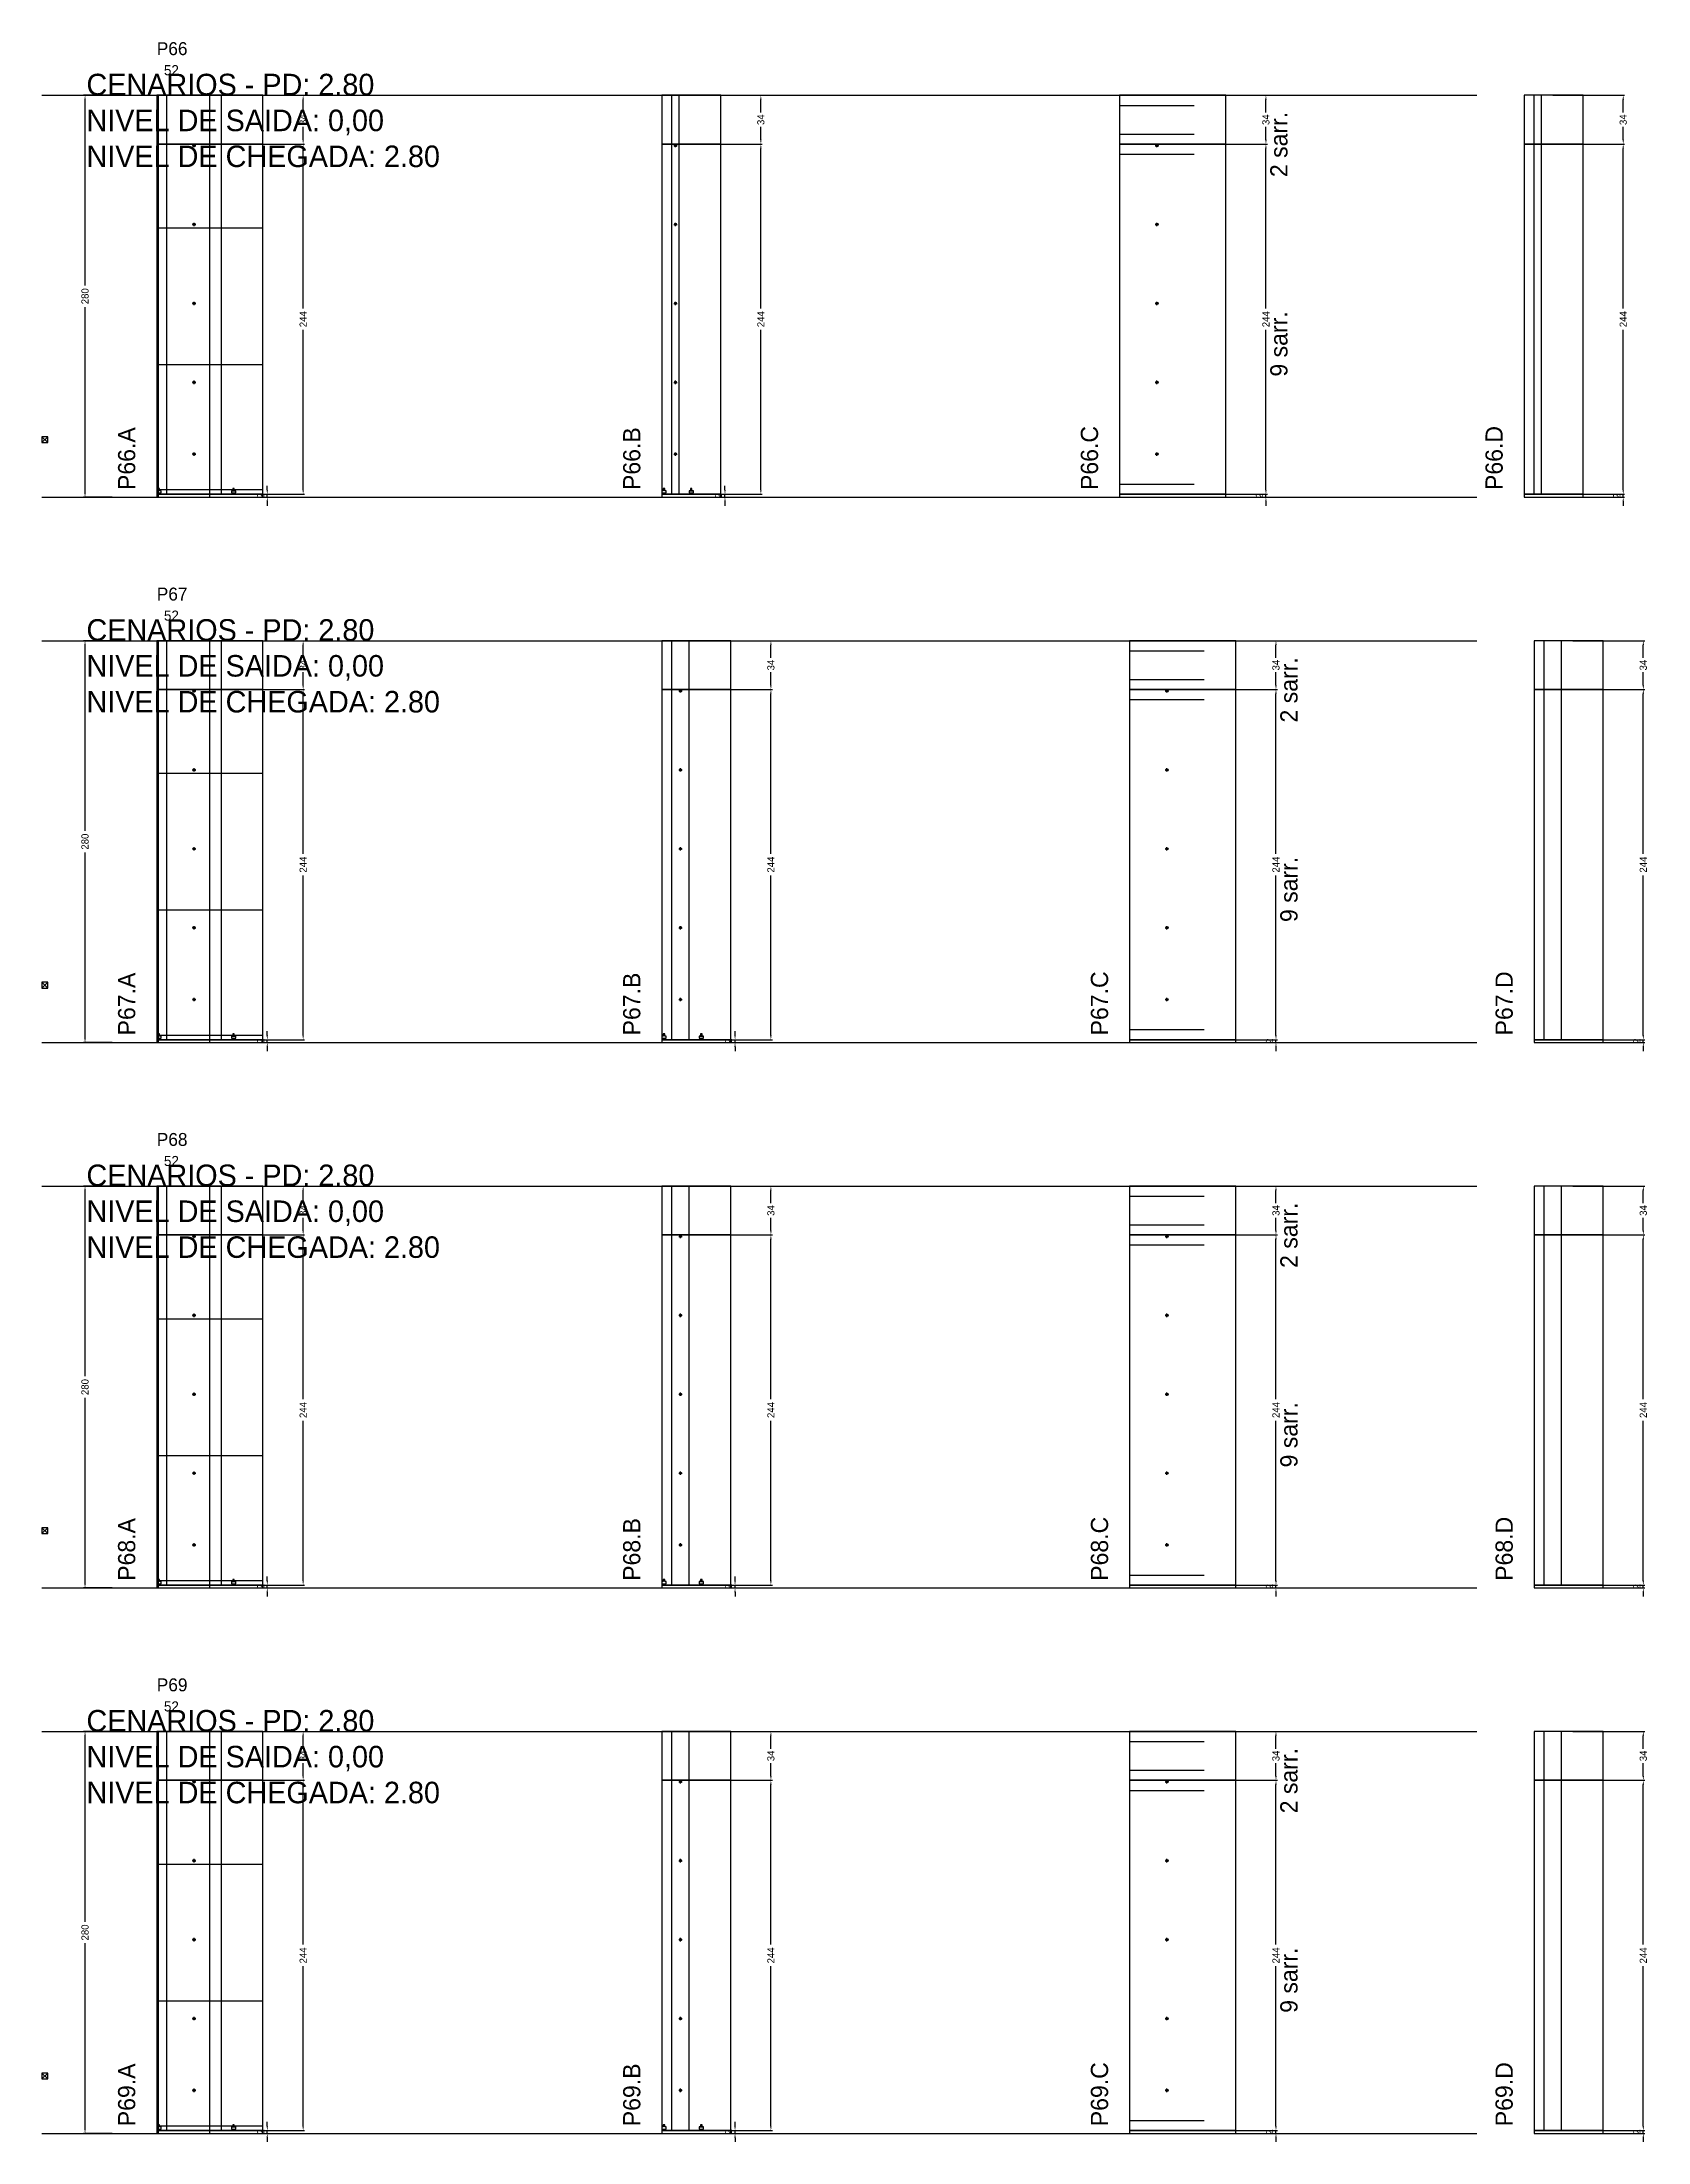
# Model space of a CAD drawing. Header units: centimetres. Extents: x -10500 to 4105, y -36866 to 295.
# Drawn here: x -7000 to -5881, y -26226 to -24763 of the extents above; entities that cross this region are included whole.
import ezdxf

# ---------------------------------------------------------------- set-up
doc = ezdxf.new("R2010")
doc.units = ezdxf.units.CM
doc.linetypes.add('DASHED', pattern=[2, -2])
for name, color, linetype in [('CHAPA', 140, 'Continuous'), ('COTA', 241, 'Continuous'), ('COTAS FURACAO', 16, 'Continuous'), ('Madeira', 30, 'Continuous'), ('NOMENCLATURA', 7, 'Continuous'), ('Nível', 160, 'Continuous'), ('Painéis', 200, 'Continuous'), ('Perfil Metálico', 150, 'Continuous'), ('SARR_2.2x7', 40, 'Continuous'), ('SARRAFO DE PRESSAO', 200, 'Continuous'), ('texto', 7, 'Continuous'), ('TEXTO_GERAL', 7, 'Continuous')]:
    doc.layers.add(name, color=color, linetype=linetype)
doc.dimstyles.new('PAINEL-NOVA', dxfattribs={"dimtxt": 5, "dimasz": 3, "dimexe": 1, "dimexo": 1, "dimgap": 1, "dimtad": 1, "dimcen": 2.5, "dimazin": 3, "dimtfac": 1, "dimtmove": 0, "dimatfit": 3})

msp = doc.modelspace()

# ---------------------------------------------------------------- texts
at = {"layer": 'NOMENCLATURA'}
for s, p in [('CENARIOS - PD: 2.80', (-6969, -24800)), ('NIVEL DE SAIDA: 0,00', (-6969, -24825)), ('NIVEL DE CHEGADA: 2.80', (-6969, -24850)), ('CENARIOS - PD: 2.80', (-6969, -25180)), ('NIVEL DE SAIDA: 0,00', (-6969, -25205)), ('NIVEL DE CHEGADA: 2.80', (-6969, -25230)), ('CENARIOS - PD: 2.80', (-6969, -25560)), ('NIVEL DE SAIDA: 0,00', (-6969, -25585)), ('NIVEL DE CHEGADA: 2.80', (-6969, -25610)), ('CENARIOS - PD: 2.80', (-6969, -25940)), ('NIVEL DE SAIDA: 0,00', (-6969, -25965)), ('NIVEL DE CHEGADA: 2.80', (-6969, -25990))]:
    msp.add_text(s, height=15, dxfattribs=at).set_placement(p)
for s, p in [('2 sarr.', (-6132, -24857)), ('9 sarr.', (-6132, -24996)), ('P66.A', (-6935, -25075)), ('P66.B', (-6583, -25075)), ('P66.C', (-6264, -25075)), ('P66.D', (-5982, -25075)), ('2 sarr.', (-6125, -25237)), ('9 sarr.', (-6125, -25376)), ('P67.A', (-6935, -25455)), ('P67.B', (-6583, -25455)), ('P67.C', (-6257, -25455)), ('P67.D', (-5975, -25455)), ('2 sarr.', (-6125, -25617)), ('9 sarr.', (-6125, -25756)), ('P68.A', (-6935, -25835)), ('P68.B', (-6583, -25835)), ('P68.C', (-6257, -25835)), ('P68.D', (-5975, -25835)), ('2 sarr.', (-6125, -25997)), ('9 sarr.', (-6125, -26136)), ('P69.A', (-6935, -26215)), ('P69.B', (-6583, -26215)), ('P69.C', (-6257, -26215)), ('P69.D', (-5975, -26215))]:
    msp.add_text(s, height=12, rotation=90, dxfattribs=at).set_placement(p)
at = {"layer": 'texto'}
for p in [(-6915, -24786), (-6915, -25166), (-6915, -25546), (-6915, -25926)]:
    msp.add_text('52', height=7, dxfattribs=at).set_placement(p)
at = {"layer": 'TEXTO_GERAL'}
for s, p in [('P66', (-6920, -24772)), ('P67', (-6920, -25152)), ('P68', (-6920, -25532)), ('P69', (-6920, -25912))]:
    msp.add_text(s, height=9, dxfattribs=at).set_placement(p)

# ---------------------------------------------------------------- blocks, each defined once
blk = doc.blocks.new('_CLOSEDFILLED')
at = {"color": 0, "linetype": 'BYBLOCK'}
blk.add_solid([(-1, 0.16), (0, 0), (-1, -0.16)], dxfattribs=at)
blk = doc.blocks.new('*D1769')
for p, q in [((-6951, -25940), (-6971, -25940)), ((-6970, -26072.5), (-6970, -25943)), ((-6970, -26217), (-6970, -26087.5)), ((-6951, -26220), (-6971, -26220))]:
    blk.add_line(p, q)
at = {"layer": 'Defpoints'}
for p in [(-6950, -25940), (-6970, -26220), (-6950, -26220)]:
    blk.add_point(p, dxfattribs=at)
at = {"layer": 'COTA', "xscale": 3, "yscale": 3}
for p, rotation in [((-6970, -25940), 90), ((-6970, -26220), 270)]:
    blk.add_blockref('_CLOSEDFILLED', p, dxfattribs=dict(at, rotation=rotation))
at = {"layer": 'COTA', "insert": (-6970, -26080), "char_height": 5, "attachment_point": 5, "rotation": 90}
blk.add_mtext('280', dxfattribs=at)
blk = doc.blocks.new('MULDURA')
at = {"layer": 'Paineis'}
for p, q in [((0, 0), (4, 4)), ((4, 0), (0, 4))]:
    blk.add_line(p, q, dxfattribs=at)
blk.add_lwpolyline([(0, 0), (4, 0), (4, 4), (0, 4)], close=True, dxfattribs=at)
blk = doc.blocks.new('*D1771')
for p, q in [((-6867, -25974), (-6817, -25974)), ((-6818, -26088.5), (-6818, -25977)), ((-6818, -26215), (-6818, -26103.5)), ((-6867, -26218), (-6817, -26218))]:
    blk.add_line(p, q)
at = {"layer": 'Defpoints'}
for p in [(-6868, -25974), (-6868, -26218), (-6818, -26218)]:
    blk.add_point(p, dxfattribs=at)
at = {"layer": 'COTA', "xscale": 3, "yscale": 3}
for p, rotation in [((-6818, -25974), 90), ((-6818, -26218), 270)]:
    blk.add_blockref('_CLOSEDFILLED', p, dxfattribs=dict(at, rotation=rotation))
at = {"layer": 'COTA', "insert": (-6818, -26096), "char_height": 5, "attachment_point": 5, "rotation": 90}
blk.add_mtext('244', dxfattribs=at)
blk = doc.blocks.new('*D1772')
for p, q in [((-6867, -25940), (-6817, -25940)), ((-6818, -25952), (-6818, -25943)), ((-6818, -25971), (-6818, -25962)), ((-6867, -25974), (-6817, -25974))]:
    blk.add_line(p, q)
at = {"layer": 'Defpoints'}
for p in [(-6868, -25940), (-6868, -25974), (-6818, -25974)]:
    blk.add_point(p, dxfattribs=at)
at = {"layer": 'COTA', "xscale": 3, "yscale": 3}
for p, rotation in [((-6818, -25940), 90), ((-6818, -25974), 270)]:
    blk.add_blockref('_CLOSEDFILLED', p, dxfattribs=dict(at, rotation=rotation))
at = {"layer": 'COTA', "insert": (-6818, -25957), "char_height": 5, "attachment_point": 5, "rotation": 90}
blk.add_mtext('34', dxfattribs=at)
blk = doc.blocks.new('SLIPTEE')
at = {"layer": 'Paineis'}
blk.add_lwpolyline([(0, 0), (3, 0), (3, 1.5), (2, 1.5), (2, 3), (1, 3), (1, 1.5), (0, 1.5)], close=True, dxfattribs=at)
blk = doc.blocks.new('SLIPTDD')
at = {"layer": 'Paineis'}
blk.add_line((0, 1.5), (3, 1.5), dxfattribs=at)
blk.add_lwpolyline([(0, 0), (3, 0), (3, 1.5), (2, 1.5), (2, 3), (1, 3), (1, 1.5), (0, 1.5)], close=True, dxfattribs=at)
blk = doc.blocks.new('furacao')
at = {"layer": 'COTAS FURACAO'}
for p, q in [((-1.2, 0), (1.2, 0)), ((0, -1.2), (0, 1.2))]:
    blk.add_line(p, q, dxfattribs=at)
blk.add_circle((0, 0), 0.8, dxfattribs=at)
blk = doc.blocks.new('*D1774')
for p, q in [((-6541, -25974), (-6491, -25974)), ((-6492, -26088.5), (-6492, -25977)), ((-6492, -26215), (-6492, -26103.5)), ((-6541, -26218), (-6491, -26218))]:
    blk.add_line(p, q)
at = {"layer": 'Defpoints'}
for p in [(-6542, -25974), (-6542, -26218), (-6492, -26218)]:
    blk.add_point(p, dxfattribs=at)
at = {"layer": 'COTA', "xscale": 3, "yscale": 3}
for p, rotation in [((-6492, -25974), 90), ((-6492, -26218), 270)]:
    blk.add_blockref('_CLOSEDFILLED', p, dxfattribs=dict(at, rotation=rotation))
at = {"layer": 'COTA', "insert": (-6492, -26096), "char_height": 5, "attachment_point": 5, "rotation": 90}
blk.add_mtext('244', dxfattribs=at)
blk = doc.blocks.new('*D1775')
for p, q in [((-6541, -25940), (-6491, -25940)), ((-6492, -25952), (-6492, -25943)), ((-6492, -25971), (-6492, -25962)), ((-6541, -25974), (-6491, -25974))]:
    blk.add_line(p, q)
at = {"layer": 'Defpoints'}
for p in [(-6542, -25940), (-6542, -25974), (-6492, -25974)]:
    blk.add_point(p, dxfattribs=at)
at = {"layer": 'COTA', "xscale": 3, "yscale": 3}
for p, rotation in [((-6492, -25940), 90), ((-6492, -25974), 270)]:
    blk.add_blockref('_CLOSEDFILLED', p, dxfattribs=dict(at, rotation=rotation))
at = {"layer": 'COTA', "insert": (-6492, -25957), "char_height": 5, "attachment_point": 5, "rotation": 90}
blk.add_mtext('34', dxfattribs=at)
blk = doc.blocks.new('*D1777')
for p, q in [((-6189, -25974), (-6139, -25974)), ((-6140, -26088.5), (-6140, -25977)), ((-6140, -26215), (-6140, -26103.5)), ((-6189, -26218), (-6139, -26218))]:
    blk.add_line(p, q)
at = {"layer": 'Defpoints'}
for p in [(-6190, -25974), (-6190, -26218), (-6140, -26218)]:
    blk.add_point(p, dxfattribs=at)
at = {"layer": 'COTA', "xscale": 3, "yscale": 3}
for p, rotation in [((-6140, -25974), 90), ((-6140, -26218), 270)]:
    blk.add_blockref('_CLOSEDFILLED', p, dxfattribs=dict(at, rotation=rotation))
at = {"layer": 'COTA', "insert": (-6140, -26096), "char_height": 5, "attachment_point": 5, "rotation": 90}
blk.add_mtext('244', dxfattribs=at)
blk = doc.blocks.new('*D1778')
for p, q in [((-6189, -25940), (-6139, -25940)), ((-6140, -25952), (-6140, -25943)), ((-6140, -25971), (-6140, -25962)), ((-6189, -25974), (-6139, -25974))]:
    blk.add_line(p, q)
at = {"layer": 'Defpoints'}
for p in [(-6190, -25940), (-6190, -25974), (-6140, -25974)]:
    blk.add_point(p, dxfattribs=at)
at = {"layer": 'COTA', "xscale": 3, "yscale": 3}
for p, rotation in [((-6140, -25940), 90), ((-6140, -25974), 270)]:
    blk.add_blockref('_CLOSEDFILLED', p, dxfattribs=dict(at, rotation=rotation))
at = {"layer": 'COTA', "insert": (-6140, -25957), "char_height": 5, "attachment_point": 5, "rotation": 90}
blk.add_mtext('34', dxfattribs=at)
blk = doc.blocks.new('*D1780')
for p, q in [((-5933, -25974), (-5883, -25974)), ((-5884, -26088.5), (-5884, -25977)), ((-5884, -26215), (-5884, -26103.5)), ((-5933, -26218), (-5883, -26218))]:
    blk.add_line(p, q)
at = {"layer": 'Defpoints'}
for p in [(-5934, -25974), (-5934, -26218), (-5884, -26218)]:
    blk.add_point(p, dxfattribs=at)
at = {"layer": 'COTA', "xscale": 3, "yscale": 3}
for p, rotation in [((-5884, -25974), 90), ((-5884, -26218), 270)]:
    blk.add_blockref('_CLOSEDFILLED', p, dxfattribs=dict(at, rotation=rotation))
at = {"layer": 'COTA', "insert": (-5884, -26096), "char_height": 5, "attachment_point": 5, "rotation": 90}
blk.add_mtext('244', dxfattribs=at)
blk = doc.blocks.new('*D1781')
for p, q in [((-5933, -25940), (-5883, -25940)), ((-5884, -25952), (-5884, -25943)), ((-5884, -25971), (-5884, -25962)), ((-5933, -25974), (-5883, -25974))]:
    blk.add_line(p, q)
at = {"layer": 'Defpoints'}
for p in [(-5934, -25940), (-5934, -25974), (-5884, -25974)]:
    blk.add_point(p, dxfattribs=at)
at = {"layer": 'COTA', "xscale": 3, "yscale": 3}
for p, rotation in [((-5884, -25940), 90), ((-5884, -25974), 270)]:
    blk.add_blockref('_CLOSEDFILLED', p, dxfattribs=dict(at, rotation=rotation))
at = {"layer": 'COTA', "insert": (-5884, -25957), "char_height": 5, "attachment_point": 5, "rotation": 90}
blk.add_mtext('34', dxfattribs=at)
blk = doc.blocks.new('*D1743')
for p, q in [((-6951, -25560), (-6971, -25560)), ((-6970, -25692.5), (-6970, -25563)), ((-6970, -25837), (-6970, -25707.5)), ((-6951, -25840), (-6971, -25840))]:
    blk.add_line(p, q)
at = {"layer": 'Defpoints'}
for p in [(-6950, -25560), (-6970, -25840), (-6950, -25840)]:
    blk.add_point(p, dxfattribs=at)
at = {"layer": 'COTA', "xscale": 3, "yscale": 3}
for p, rotation in [((-6970, -25560), 90), ((-6970, -25840), 270)]:
    blk.add_blockref('_CLOSEDFILLED', p, dxfattribs=dict(at, rotation=rotation))
at = {"layer": 'COTA', "insert": (-6970, -25700), "char_height": 5, "attachment_point": 5, "rotation": 90}
blk.add_mtext('280', dxfattribs=at)
blk = doc.blocks.new('*D1745')
for p, q in [((-6867, -25594), (-6817, -25594)), ((-6818, -25708.5), (-6818, -25597)), ((-6818, -25835), (-6818, -25723.5)), ((-6867, -25838), (-6817, -25838))]:
    blk.add_line(p, q)
at = {"layer": 'Defpoints'}
for p in [(-6868, -25594), (-6868, -25838), (-6818, -25838)]:
    blk.add_point(p, dxfattribs=at)
at = {"layer": 'COTA', "xscale": 3, "yscale": 3}
for p, rotation in [((-6818, -25594), 90), ((-6818, -25838), 270)]:
    blk.add_blockref('_CLOSEDFILLED', p, dxfattribs=dict(at, rotation=rotation))
at = {"layer": 'COTA', "insert": (-6818, -25716), "char_height": 5, "attachment_point": 5, "rotation": 90}
blk.add_mtext('244', dxfattribs=at)
blk = doc.blocks.new('*D1746')
for p, q in [((-6867, -25560), (-6817, -25560)), ((-6818, -25572), (-6818, -25563)), ((-6818, -25591), (-6818, -25582)), ((-6867, -25594), (-6817, -25594))]:
    blk.add_line(p, q)
at = {"layer": 'Defpoints'}
for p in [(-6868, -25560), (-6868, -25594), (-6818, -25594)]:
    blk.add_point(p, dxfattribs=at)
at = {"layer": 'COTA', "xscale": 3, "yscale": 3}
for p, rotation in [((-6818, -25560), 90), ((-6818, -25594), 270)]:
    blk.add_blockref('_CLOSEDFILLED', p, dxfattribs=dict(at, rotation=rotation))
at = {"layer": 'COTA', "insert": (-6818, -25577), "char_height": 5, "attachment_point": 5, "rotation": 90}
blk.add_mtext('34', dxfattribs=at)
blk = doc.blocks.new('*D1748')
for p, q in [((-6541, -25594), (-6491, -25594)), ((-6492, -25708.5), (-6492, -25597)), ((-6492, -25835), (-6492, -25723.5)), ((-6541, -25838), (-6491, -25838))]:
    blk.add_line(p, q)
at = {"layer": 'Defpoints'}
for p in [(-6542, -25594), (-6542, -25838), (-6492, -25838)]:
    blk.add_point(p, dxfattribs=at)
at = {"layer": 'COTA', "xscale": 3, "yscale": 3}
for p, rotation in [((-6492, -25594), 90), ((-6492, -25838), 270)]:
    blk.add_blockref('_CLOSEDFILLED', p, dxfattribs=dict(at, rotation=rotation))
at = {"layer": 'COTA', "insert": (-6492, -25716), "char_height": 5, "attachment_point": 5, "rotation": 90}
blk.add_mtext('244', dxfattribs=at)
blk = doc.blocks.new('*D1749')
for p, q in [((-6541, -25560), (-6491, -25560)), ((-6492, -25572), (-6492, -25563)), ((-6492, -25591), (-6492, -25582)), ((-6541, -25594), (-6491, -25594))]:
    blk.add_line(p, q)
at = {"layer": 'Defpoints'}
for p in [(-6542, -25560), (-6542, -25594), (-6492, -25594)]:
    blk.add_point(p, dxfattribs=at)
at = {"layer": 'COTA', "xscale": 3, "yscale": 3}
for p, rotation in [((-6492, -25560), 90), ((-6492, -25594), 270)]:
    blk.add_blockref('_CLOSEDFILLED', p, dxfattribs=dict(at, rotation=rotation))
at = {"layer": 'COTA', "insert": (-6492, -25577), "char_height": 5, "attachment_point": 5, "rotation": 90}
blk.add_mtext('34', dxfattribs=at)
blk = doc.blocks.new('*D1751')
for p, q in [((-6189, -25594), (-6139, -25594)), ((-6140, -25708.5), (-6140, -25597)), ((-6140, -25835), (-6140, -25723.5)), ((-6189, -25838), (-6139, -25838))]:
    blk.add_line(p, q)
at = {"layer": 'Defpoints'}
for p in [(-6190, -25594), (-6190, -25838), (-6140, -25838)]:
    blk.add_point(p, dxfattribs=at)
at = {"layer": 'COTA', "xscale": 3, "yscale": 3}
for p, rotation in [((-6140, -25594), 90), ((-6140, -25838), 270)]:
    blk.add_blockref('_CLOSEDFILLED', p, dxfattribs=dict(at, rotation=rotation))
at = {"layer": 'COTA', "insert": (-6140, -25716), "char_height": 5, "attachment_point": 5, "rotation": 90}
blk.add_mtext('244', dxfattribs=at)
blk = doc.blocks.new('*D1752')
for p, q in [((-6189, -25560), (-6139, -25560)), ((-6140, -25572), (-6140, -25563)), ((-6140, -25591), (-6140, -25582)), ((-6189, -25594), (-6139, -25594))]:
    blk.add_line(p, q)
at = {"layer": 'Defpoints'}
for p in [(-6190, -25560), (-6190, -25594), (-6140, -25594)]:
    blk.add_point(p, dxfattribs=at)
at = {"layer": 'COTA', "xscale": 3, "yscale": 3}
for p, rotation in [((-6140, -25560), 90), ((-6140, -25594), 270)]:
    blk.add_blockref('_CLOSEDFILLED', p, dxfattribs=dict(at, rotation=rotation))
at = {"layer": 'COTA', "insert": (-6140, -25577), "char_height": 5, "attachment_point": 5, "rotation": 90}
blk.add_mtext('34', dxfattribs=at)
blk = doc.blocks.new('*D1754')
for p, q in [((-5933, -25594), (-5883, -25594)), ((-5884, -25708.5), (-5884, -25597)), ((-5884, -25835), (-5884, -25723.5)), ((-5933, -25838), (-5883, -25838))]:
    blk.add_line(p, q)
at = {"layer": 'Defpoints'}
for p in [(-5934, -25594), (-5934, -25838), (-5884, -25838)]:
    blk.add_point(p, dxfattribs=at)
at = {"layer": 'COTA', "xscale": 3, "yscale": 3}
for p, rotation in [((-5884, -25594), 90), ((-5884, -25838), 270)]:
    blk.add_blockref('_CLOSEDFILLED', p, dxfattribs=dict(at, rotation=rotation))
at = {"layer": 'COTA', "insert": (-5884, -25716), "char_height": 5, "attachment_point": 5, "rotation": 90}
blk.add_mtext('244', dxfattribs=at)
blk = doc.blocks.new('*D1755')
for p, q in [((-5933, -25560), (-5883, -25560)), ((-5884, -25572), (-5884, -25563)), ((-5884, -25591), (-5884, -25582)), ((-5933, -25594), (-5883, -25594))]:
    blk.add_line(p, q)
at = {"layer": 'Defpoints'}
for p in [(-5934, -25560), (-5934, -25594), (-5884, -25594)]:
    blk.add_point(p, dxfattribs=at)
at = {"layer": 'COTA', "xscale": 3, "yscale": 3}
for p, rotation in [((-5884, -25560), 90), ((-5884, -25594), 270)]:
    blk.add_blockref('_CLOSEDFILLED', p, dxfattribs=dict(at, rotation=rotation))
at = {"layer": 'COTA', "insert": (-5884, -25577), "char_height": 5, "attachment_point": 5, "rotation": 90}
blk.add_mtext('34', dxfattribs=at)
blk = doc.blocks.new('*D1717')
for p, q in [((-6951, -25180), (-6971, -25180)), ((-6970, -25312.5), (-6970, -25183)), ((-6970, -25457), (-6970, -25327.5)), ((-6951, -25460), (-6971, -25460))]:
    blk.add_line(p, q)
at = {"layer": 'Defpoints'}
for p in [(-6950, -25180), (-6970, -25460), (-6950, -25460)]:
    blk.add_point(p, dxfattribs=at)
at = {"layer": 'COTA', "xscale": 3, "yscale": 3}
for p, rotation in [((-6970, -25180), 90), ((-6970, -25460), 270)]:
    blk.add_blockref('_CLOSEDFILLED', p, dxfattribs=dict(at, rotation=rotation))
at = {"layer": 'COTA', "insert": (-6970, -25320), "char_height": 5, "attachment_point": 5, "rotation": 90}
blk.add_mtext('280', dxfattribs=at)
blk = doc.blocks.new('*D1719')
for p, q in [((-6867, -25214), (-6817, -25214)), ((-6818, -25328.5), (-6818, -25217)), ((-6818, -25455), (-6818, -25343.5)), ((-6867, -25458), (-6817, -25458))]:
    blk.add_line(p, q)
at = {"layer": 'Defpoints'}
for p in [(-6868, -25214), (-6868, -25458), (-6818, -25458)]:
    blk.add_point(p, dxfattribs=at)
at = {"layer": 'COTA', "xscale": 3, "yscale": 3}
for p, rotation in [((-6818, -25214), 90), ((-6818, -25458), 270)]:
    blk.add_blockref('_CLOSEDFILLED', p, dxfattribs=dict(at, rotation=rotation))
at = {"layer": 'COTA', "insert": (-6818, -25336), "char_height": 5, "attachment_point": 5, "rotation": 90}
blk.add_mtext('244', dxfattribs=at)
blk = doc.blocks.new('*D1720')
for p, q in [((-6867, -25180), (-6817, -25180)), ((-6818, -25192), (-6818, -25183)), ((-6818, -25211), (-6818, -25202)), ((-6867, -25214), (-6817, -25214))]:
    blk.add_line(p, q)
at = {"layer": 'Defpoints'}
for p in [(-6868, -25180), (-6868, -25214), (-6818, -25214)]:
    blk.add_point(p, dxfattribs=at)
at = {"layer": 'COTA', "xscale": 3, "yscale": 3}
for p, rotation in [((-6818, -25180), 90), ((-6818, -25214), 270)]:
    blk.add_blockref('_CLOSEDFILLED', p, dxfattribs=dict(at, rotation=rotation))
at = {"layer": 'COTA', "insert": (-6818, -25197), "char_height": 5, "attachment_point": 5, "rotation": 90}
blk.add_mtext('34', dxfattribs=at)
blk = doc.blocks.new('*D1722')
for p, q in [((-6541, -25214), (-6491, -25214)), ((-6492, -25328.5), (-6492, -25217)), ((-6492, -25455), (-6492, -25343.5)), ((-6541, -25458), (-6491, -25458))]:
    blk.add_line(p, q)
at = {"layer": 'Defpoints'}
for p in [(-6542, -25214), (-6542, -25458), (-6492, -25458)]:
    blk.add_point(p, dxfattribs=at)
at = {"layer": 'COTA', "xscale": 3, "yscale": 3}
for p, rotation in [((-6492, -25214), 90), ((-6492, -25458), 270)]:
    blk.add_blockref('_CLOSEDFILLED', p, dxfattribs=dict(at, rotation=rotation))
at = {"layer": 'COTA', "insert": (-6492, -25336), "char_height": 5, "attachment_point": 5, "rotation": 90}
blk.add_mtext('244', dxfattribs=at)
blk = doc.blocks.new('*D1723')
for p, q in [((-6541, -25180), (-6491, -25180)), ((-6492, -25192), (-6492, -25183)), ((-6492, -25211), (-6492, -25202)), ((-6541, -25214), (-6491, -25214))]:
    blk.add_line(p, q)
at = {"layer": 'Defpoints'}
for p in [(-6542, -25180), (-6542, -25214), (-6492, -25214)]:
    blk.add_point(p, dxfattribs=at)
at = {"layer": 'COTA', "xscale": 3, "yscale": 3}
for p, rotation in [((-6492, -25180), 90), ((-6492, -25214), 270)]:
    blk.add_blockref('_CLOSEDFILLED', p, dxfattribs=dict(at, rotation=rotation))
at = {"layer": 'COTA', "insert": (-6492, -25197), "char_height": 5, "attachment_point": 5, "rotation": 90}
blk.add_mtext('34', dxfattribs=at)
blk = doc.blocks.new('*D1725')
for p, q in [((-6189, -25214), (-6139, -25214)), ((-6140, -25328.5), (-6140, -25217)), ((-6140, -25455), (-6140, -25343.5)), ((-6189, -25458), (-6139, -25458))]:
    blk.add_line(p, q)
at = {"layer": 'Defpoints'}
for p in [(-6190, -25214), (-6190, -25458), (-6140, -25458)]:
    blk.add_point(p, dxfattribs=at)
at = {"layer": 'COTA', "xscale": 3, "yscale": 3}
for p, rotation in [((-6140, -25214), 90), ((-6140, -25458), 270)]:
    blk.add_blockref('_CLOSEDFILLED', p, dxfattribs=dict(at, rotation=rotation))
at = {"layer": 'COTA', "insert": (-6140, -25336), "char_height": 5, "attachment_point": 5, "rotation": 90}
blk.add_mtext('244', dxfattribs=at)
blk = doc.blocks.new('*D1726')
for p, q in [((-6189, -25180), (-6139, -25180)), ((-6140, -25192), (-6140, -25183)), ((-6140, -25211), (-6140, -25202)), ((-6189, -25214), (-6139, -25214))]:
    blk.add_line(p, q)
at = {"layer": 'Defpoints'}
for p in [(-6190, -25180), (-6190, -25214), (-6140, -25214)]:
    blk.add_point(p, dxfattribs=at)
at = {"layer": 'COTA', "xscale": 3, "yscale": 3}
for p, rotation in [((-6140, -25180), 90), ((-6140, -25214), 270)]:
    blk.add_blockref('_CLOSEDFILLED', p, dxfattribs=dict(at, rotation=rotation))
at = {"layer": 'COTA', "insert": (-6140, -25197), "char_height": 5, "attachment_point": 5, "rotation": 90}
blk.add_mtext('34', dxfattribs=at)
blk = doc.blocks.new('*D1728')
for p, q in [((-5933, -25214), (-5883, -25214)), ((-5884, -25328.5), (-5884, -25217)), ((-5884, -25455), (-5884, -25343.5)), ((-5933, -25458), (-5883, -25458))]:
    blk.add_line(p, q)
at = {"layer": 'Defpoints'}
for p in [(-5934, -25214), (-5934, -25458), (-5884, -25458)]:
    blk.add_point(p, dxfattribs=at)
at = {"layer": 'COTA', "xscale": 3, "yscale": 3}
for p, rotation in [((-5884, -25214), 90), ((-5884, -25458), 270)]:
    blk.add_blockref('_CLOSEDFILLED', p, dxfattribs=dict(at, rotation=rotation))
at = {"layer": 'COTA', "insert": (-5884, -25336), "char_height": 5, "attachment_point": 5, "rotation": 90}
blk.add_mtext('244', dxfattribs=at)
blk = doc.blocks.new('*D1729')
for p, q in [((-5933, -25180), (-5883, -25180)), ((-5884, -25192), (-5884, -25183)), ((-5884, -25211), (-5884, -25202)), ((-5933, -25214), (-5883, -25214))]:
    blk.add_line(p, q)
at = {"layer": 'Defpoints'}
for p in [(-5934, -25180), (-5934, -25214), (-5884, -25214)]:
    blk.add_point(p, dxfattribs=at)
at = {"layer": 'COTA', "xscale": 3, "yscale": 3}
for p, rotation in [((-5884, -25180), 90), ((-5884, -25214), 270)]:
    blk.add_blockref('_CLOSEDFILLED', p, dxfattribs=dict(at, rotation=rotation))
at = {"layer": 'COTA', "insert": (-5884, -25197), "char_height": 5, "attachment_point": 5, "rotation": 90}
blk.add_mtext('34', dxfattribs=at)
blk = doc.blocks.new('*D1691')
for p, q in [((-6951, -24800), (-6971, -24800)), ((-6970, -24932.5), (-6970, -24803)), ((-6970, -25077), (-6970, -24947.5)), ((-6951, -25080), (-6971, -25080))]:
    blk.add_line(p, q)
at = {"layer": 'Defpoints'}
for p in [(-6950, -24800), (-6970, -25080), (-6950, -25080)]:
    blk.add_point(p, dxfattribs=at)
at = {"layer": 'COTA', "xscale": 3, "yscale": 3}
for p, rotation in [((-6970, -24800), 90), ((-6970, -25080), 270)]:
    blk.add_blockref('_CLOSEDFILLED', p, dxfattribs=dict(at, rotation=rotation))
at = {"layer": 'COTA', "insert": (-6970, -24940), "char_height": 5, "attachment_point": 5, "rotation": 90}
blk.add_mtext('280', dxfattribs=at)
blk = doc.blocks.new('*D1693')
for p, q in [((-6867, -24834), (-6817, -24834)), ((-6818, -24948.5), (-6818, -24837)), ((-6818, -25075), (-6818, -24963.5)), ((-6867, -25078), (-6817, -25078))]:
    blk.add_line(p, q)
at = {"layer": 'Defpoints'}
for p in [(-6868, -24834), (-6868, -25078), (-6818, -25078)]:
    blk.add_point(p, dxfattribs=at)
at = {"layer": 'COTA', "xscale": 3, "yscale": 3}
for p, rotation in [((-6818, -24834), 90), ((-6818, -25078), 270)]:
    blk.add_blockref('_CLOSEDFILLED', p, dxfattribs=dict(at, rotation=rotation))
at = {"layer": 'COTA', "insert": (-6818, -24956), "char_height": 5, "attachment_point": 5, "rotation": 90}
blk.add_mtext('244', dxfattribs=at)
blk = doc.blocks.new('*D1694')
for p, q in [((-6867, -24800), (-6817, -24800)), ((-6818, -24812), (-6818, -24803)), ((-6818, -24831), (-6818, -24822)), ((-6867, -24834), (-6817, -24834))]:
    blk.add_line(p, q)
at = {"layer": 'Defpoints'}
for p in [(-6868, -24800), (-6868, -24834), (-6818, -24834)]:
    blk.add_point(p, dxfattribs=at)
at = {"layer": 'COTA', "xscale": 3, "yscale": 3}
for p, rotation in [((-6818, -24800), 90), ((-6818, -24834), 270)]:
    blk.add_blockref('_CLOSEDFILLED', p, dxfattribs=dict(at, rotation=rotation))
at = {"layer": 'COTA', "insert": (-6818, -24817), "char_height": 5, "attachment_point": 5, "rotation": 90}
blk.add_mtext('34', dxfattribs=at)
blk = doc.blocks.new('*D1696')
for p, q in [((-6548, -24834), (-6498, -24834)), ((-6499, -24948.5), (-6499, -24837)), ((-6499, -25075), (-6499, -24963.5)), ((-6548, -25078), (-6498, -25078))]:
    blk.add_line(p, q)
at = {"layer": 'Defpoints'}
for p in [(-6549, -24834), (-6549, -25078), (-6499, -25078)]:
    blk.add_point(p, dxfattribs=at)
at = {"layer": 'COTA', "xscale": 3, "yscale": 3}
for p, rotation in [((-6499, -24834), 90), ((-6499, -25078), 270)]:
    blk.add_blockref('_CLOSEDFILLED', p, dxfattribs=dict(at, rotation=rotation))
at = {"layer": 'COTA', "insert": (-6499, -24956), "char_height": 5, "attachment_point": 5, "rotation": 90}
blk.add_mtext('244', dxfattribs=at)
blk = doc.blocks.new('*D1697')
for p, q in [((-6548, -24800), (-6498, -24800)), ((-6499, -24812), (-6499, -24803)), ((-6499, -24831), (-6499, -24822)), ((-6548, -24834), (-6498, -24834))]:
    blk.add_line(p, q)
at = {"layer": 'Defpoints'}
for p in [(-6549, -24800), (-6549, -24834), (-6499, -24834)]:
    blk.add_point(p, dxfattribs=at)
at = {"layer": 'COTA', "xscale": 3, "yscale": 3}
for p, rotation in [((-6499, -24800), 90), ((-6499, -24834), 270)]:
    blk.add_blockref('_CLOSEDFILLED', p, dxfattribs=dict(at, rotation=rotation))
at = {"layer": 'COTA', "insert": (-6499, -24817), "char_height": 5, "attachment_point": 5, "rotation": 90}
blk.add_mtext('34', dxfattribs=at)
blk = doc.blocks.new('*D1699')
for p, q in [((-6196, -24834), (-6146, -24834)), ((-6147, -24948.5), (-6147, -24837)), ((-6147, -25075), (-6147, -24963.5)), ((-6196, -25078), (-6146, -25078))]:
    blk.add_line(p, q)
at = {"layer": 'Defpoints'}
for p in [(-6197, -24834), (-6197, -25078), (-6147, -25078)]:
    blk.add_point(p, dxfattribs=at)
at = {"layer": 'COTA', "xscale": 3, "yscale": 3}
for p, rotation in [((-6147, -24834), 90), ((-6147, -25078), 270)]:
    blk.add_blockref('_CLOSEDFILLED', p, dxfattribs=dict(at, rotation=rotation))
at = {"layer": 'COTA', "insert": (-6147, -24956), "char_height": 5, "attachment_point": 5, "rotation": 90}
blk.add_mtext('244', dxfattribs=at)
blk = doc.blocks.new('*D1700')
for p, q in [((-6196, -24800), (-6146, -24800)), ((-6147, -24812), (-6147, -24803)), ((-6147, -24831), (-6147, -24822)), ((-6196, -24834), (-6146, -24834))]:
    blk.add_line(p, q)
at = {"layer": 'Defpoints'}
for p in [(-6197, -24800), (-6197, -24834), (-6147, -24834)]:
    blk.add_point(p, dxfattribs=at)
at = {"layer": 'COTA', "xscale": 3, "yscale": 3}
for p, rotation in [((-6147, -24800), 90), ((-6147, -24834), 270)]:
    blk.add_blockref('_CLOSEDFILLED', p, dxfattribs=dict(at, rotation=rotation))
at = {"layer": 'COTA', "insert": (-6147, -24817), "char_height": 5, "attachment_point": 5, "rotation": 90}
blk.add_mtext('34', dxfattribs=at)
blk = doc.blocks.new('*D1702')
for p, q in [((-5947, -24834), (-5897, -24834)), ((-5898, -24948.5), (-5898, -24837)), ((-5898, -25075), (-5898, -24963.5)), ((-5947, -25078), (-5897, -25078))]:
    blk.add_line(p, q)
at = {"layer": 'Defpoints'}
for p in [(-5948, -24834), (-5948, -25078), (-5898, -25078)]:
    blk.add_point(p, dxfattribs=at)
at = {"layer": 'COTA', "xscale": 3, "yscale": 3}
for p, rotation in [((-5898, -24834), 90), ((-5898, -25078), 270)]:
    blk.add_blockref('_CLOSEDFILLED', p, dxfattribs=dict(at, rotation=rotation))
at = {"layer": 'COTA', "insert": (-5898, -24956), "char_height": 5, "attachment_point": 5, "rotation": 90}
blk.add_mtext('244', dxfattribs=at)
blk = doc.blocks.new('*D1703')
for p, q in [((-5947, -24800), (-5897, -24800)), ((-5898, -24812), (-5898, -24803)), ((-5898, -24831), (-5898, -24822)), ((-5947, -24834), (-5897, -24834))]:
    blk.add_line(p, q)
at = {"layer": 'Defpoints'}
for p in [(-5948, -24800), (-5948, -24834), (-5898, -24834)]:
    blk.add_point(p, dxfattribs=at)
at = {"layer": 'COTA', "xscale": 3, "yscale": 3}
for p, rotation in [((-5898, -24800), 90), ((-5898, -24834), 270)]:
    blk.add_blockref('_CLOSEDFILLED', p, dxfattribs=dict(at, rotation=rotation))
at = {"layer": 'COTA', "insert": (-5898, -24817), "char_height": 5, "attachment_point": 5, "rotation": 90}
blk.add_mtext('34', dxfattribs=at)

# ---------------------------------------------------------------- dimensions: what is measured, and where the dimension line sits
at = {"layer": 'COTA'}
for base, p1, p2, picture, middle in [((-6970, -25080), (-6950, -25080), (-6950, -24800), '*D1691', (-6970, -24940)), ((-6818, -24834), (-6868, -24834), (-6868, -24800), '*D1694', (-6818, -24817)), ((-6499, -24834), (-6549, -24834), (-6549, -24800), '*D1697', (-6499, -24817)), ((-6147, -24834), (-6197, -24834), (-6197, -24800), '*D1700', (-6147, -24817)), ((-5898, -24834), (-5948, -24834), (-5948, -24800), '*D1703', (-5898, -24817)), ((-6818, -25078), (-6868, -25078), (-6868, -24834), '*D1693', (-6818, -24956)), ((-6499, -25078), (-6549, -25078), (-6549, -24834), '*D1696', (-6499, -24956)), ((-6147, -25078), (-6197, -25078), (-6197, -24834), '*D1699', (-6147, -24956)), ((-5898, -25078), (-5948, -25078), (-5948, -24834), '*D1702', (-5898, -24956)), ((-6970, -25460), (-6950, -25460), (-6950, -25180), '*D1717', (-6970, -25320)), ((-6818, -25214), (-6868, -25214), (-6868, -25180), '*D1720', (-6818, -25197)), ((-6492, -25214), (-6542, -25214), (-6542, -25180), '*D1723', (-6492, -25197)), ((-6140, -25214), (-6190, -25214), (-6190, -25180), '*D1726', (-6140, -25197)), ((-5884, -25214), (-5934, -25214), (-5934, -25180), '*D1729', (-5884, -25197)), ((-6818, -25458), (-6868, -25458), (-6868, -25214), '*D1719', (-6818, -25336)), ((-6492, -25458), (-6542, -25458), (-6542, -25214), '*D1722', (-6492, -25336)), ((-6140, -25458), (-6190, -25458), (-6190, -25214), '*D1725', (-6140, -25336)), ((-5884, -25458), (-5934, -25458), (-5934, -25214), '*D1728', (-5884, -25336)), ((-6970, -25840), (-6950, -25840), (-6950, -25560), '*D1743', (-6970, -25700)), ((-6818, -25594), (-6868, -25594), (-6868, -25560), '*D1746', (-6818, -25577)), ((-6492, -25594), (-6542, -25594), (-6542, -25560), '*D1749', (-6492, -25577)), ((-6140, -25594), (-6190, -25594), (-6190, -25560), '*D1752', (-6140, -25577)), ((-5884, -25594), (-5934, -25594), (-5934, -25560), '*D1755', (-5884, -25577)), ((-6818, -25838), (-6868, -25838), (-6868, -25594), '*D1745', (-6818, -25716)), ((-6492, -25838), (-6542, -25838), (-6542, -25594), '*D1748', (-6492, -25716)), ((-6140, -25838), (-6190, -25838), (-6190, -25594), '*D1751', (-6140, -25716)), ((-5884, -25838), (-5934, -25838), (-5934, -25594), '*D1754', (-5884, -25716)), ((-6970, -26220), (-6950, -26220), (-6950, -25940), '*D1769', (-6970, -26080)), ((-6818, -25974), (-6868, -25974), (-6868, -25940), '*D1772', (-6818, -25957)), ((-6492, -25974), (-6542, -25974), (-6542, -25940), '*D1775', (-6492, -25957)), ((-6140, -25974), (-6190, -25974), (-6190, -25940), '*D1778', (-6140, -25957)), ((-5884, -25974), (-5934, -25974), (-5934, -25940), '*D1781', (-5884, -25957)), ((-6818, -26218), (-6868, -26218), (-6868, -25974), '*D1771', (-6818, -26096)), ((-6492, -26218), (-6542, -26218), (-6542, -25974), '*D1774', (-6492, -26096)), ((-6140, -26218), (-6190, -26218), (-6190, -25974), '*D1777', (-6140, -26096)), ((-5884, -26218), (-5934, -26218), (-5934, -25974), '*D1780', (-5884, -26096))]:
    dim = msp.add_linear_dim(base=base, p1=p1, p2=p2, angle=90, dimstyle='PAINEL-NOVA', dxfattribs=at)
    dim.commit()
    dim.dimension.update_dxf_attribs({"geometry": picture, "text_midpoint": middle})
for base, p1, p2 in [((-6843, -25080), (-6868, -25080), (-6868, -25078)), ((-6524, -25080), (-6549, -25080), (-6549, -25078)), ((-6147, -25080), (-6197, -25080), (-6197, -25078)), ((-5898, -25080), (-5948, -25080), (-5948, -25078)), ((-6843, -25460), (-6868, -25460), (-6868, -25458)), ((-6517, -25460), (-6542, -25460), (-6542, -25458)), ((-6140, -25460), (-6190, -25460), (-6190, -25458)), ((-5884, -25460), (-5934, -25460), (-5934, -25458)), ((-6843, -25840), (-6868, -25840), (-6868, -25838)), ((-6517, -25840), (-6542, -25840), (-6542, -25838)), ((-6140, -25840), (-6190, -25840), (-6190, -25838)), ((-5884, -25840), (-5934, -25840), (-5934, -25838)), ((-6843, -26220), (-6868, -26220), (-6868, -26218)), ((-6517, -26220), (-6542, -26220), (-6542, -26218)), ((-6140, -26220), (-6190, -26220), (-6190, -26218)), ((-5884, -26220), (-5934, -26220), (-5934, -26218))]:
    msp.add_linear_dim(base=base, p1=p1, p2=p2, angle=90, dimstyle='PAINEL-NOVA', dxfattribs=at).render()

# ---------------------------------------------------------------- linework, layer by layer
at = {"layer": 'CHAPA'}
for points in [[(-6920, -25080), (-6918.8, -25080), (-6918.8, -24800), (-6920, -24800)], [(-6920, -25460), (-6918.8, -25460), (-6918.8, -25180), (-6920, -25180)], [(-6920, -25840), (-6918.8, -25840), (-6918.8, -25560), (-6920, -25560)], [(-6920, -26220), (-6918.8, -26220), (-6918.8, -25940), (-6920, -25940)]]:
    msp.add_lwpolyline(points, close=True, dxfattribs=at)
at = {"layer": 'Madeira'}
for points in [[(-6920, -24892.4), (-6846, -24892.4)], [(-6920, -24987.6), (-6846, -24987.6)], [(-6920, -25272.4), (-6846, -25272.4)], [(-6920, -25367.6), (-6846, -25367.6)], [(-6920, -25652.4), (-6846, -25652.4)], [(-6920, -25747.6), (-6846, -25747.6)], [(-6920, -26032.4), (-6846, -26032.4)], [(-6920, -26127.6), (-6846, -26127.6)]]:
    msp.add_lwpolyline(points, dxfattribs=at)
at = {"layer": 'Nível', "linetype": 'DASHED'}
for points in [[(-7000, -24800), (-6000, -24800)], [(-7000, -25080), (-6000, -25080)], [(-7000, -25180), (-6000, -25180)], [(-7000, -25460), (-6000, -25460)], [(-7000, -25560), (-6000, -25560)], [(-7000, -25840), (-6000, -25840)], [(-7000, -25940), (-6000, -25940)], [(-7000, -26220), (-6000, -26220)]]:
    msp.add_lwpolyline(points, dxfattribs=at)
at = {"layer": 'Painéis'}
for points in [[(-6920, -24834), (-6846, -24834), (-6846, -24800), (-6920, -24800)], [(-6920, -25080), (-6846, -25080), (-6846, -24800), (-6920, -24800)], [(-6568, -24834), (-6527, -24834), (-6527, -24800), (-6568, -24800)], [(-6249, -24834), (-6175, -24834), (-6175, -24800), (-6249, -24800)], [(-5967, -24834), (-5926, -24834), (-5926, -24800), (-5967, -24800)], [(-6920, -25078), (-6846, -25078), (-6846, -24834), (-6920, -24834)], [(-6568, -25078), (-6527, -25078), (-6527, -24834), (-6568, -24834)], [(-6249, -25078), (-6175, -25078), (-6175, -24834), (-6249, -24834)], [(-5967, -25078), (-5926, -25078), (-5926, -24834), (-5967, -24834)], [(-6920, -25080), (-6846, -25080), (-6846, -25078), (-6920, -25078)], [(-6568, -25080), (-6527, -25080), (-6527, -25078), (-6568, -25078)], [(-6249, -25080), (-6175, -25080), (-6175, -25078), (-6249, -25078)], [(-5967, -25080), (-5926, -25080), (-5926, -25078), (-5967, -25078)], [(-6920, -25214), (-6846, -25214), (-6846, -25180), (-6920, -25180)], [(-6920, -25460), (-6846, -25460), (-6846, -25180), (-6920, -25180)], [(-6568, -25214), (-6520, -25214), (-6520, -25180), (-6568, -25180)], [(-6242, -25214), (-6168, -25214), (-6168, -25180), (-6242, -25180)], [(-5960, -25214), (-5912, -25214), (-5912, -25180), (-5960, -25180)], [(-6920, -25458), (-6846, -25458), (-6846, -25214), (-6920, -25214)], [(-6568, -25458), (-6520, -25458), (-6520, -25214), (-6568, -25214)], [(-6242, -25458), (-6168, -25458), (-6168, -25214), (-6242, -25214)], [(-5960, -25458), (-5912, -25458), (-5912, -25214), (-5960, -25214)], [(-6920, -25460), (-6846, -25460), (-6846, -25458), (-6920, -25458)], [(-6568, -25460), (-6520, -25460), (-6520, -25458), (-6568, -25458)], [(-6242, -25460), (-6168, -25460), (-6168, -25458), (-6242, -25458)], [(-5960, -25460), (-5912, -25460), (-5912, -25458), (-5960, -25458)], [(-6920, -25594), (-6846, -25594), (-6846, -25560), (-6920, -25560)], [(-6920, -25840), (-6846, -25840), (-6846, -25560), (-6920, -25560)], [(-6568, -25594), (-6520, -25594), (-6520, -25560), (-6568, -25560)], [(-6242, -25594), (-6168, -25594), (-6168, -25560), (-6242, -25560)], [(-5960, -25594), (-5912, -25594), (-5912, -25560), (-5960, -25560)], [(-6920, -25838), (-6846, -25838), (-6846, -25594), (-6920, -25594)], [(-6568, -25838), (-6520, -25838), (-6520, -25594), (-6568, -25594)], [(-6242, -25838), (-6168, -25838), (-6168, -25594), (-6242, -25594)], [(-5960, -25838), (-5912, -25838), (-5912, -25594), (-5960, -25594)], [(-6920, -25840), (-6846, -25840), (-6846, -25838), (-6920, -25838)], [(-6568, -25840), (-6520, -25840), (-6520, -25838), (-6568, -25838)], [(-6242, -25840), (-6168, -25840), (-6168, -25838), (-6242, -25838)], [(-5960, -25840), (-5912, -25840), (-5912, -25838), (-5960, -25838)], [(-6920, -25974), (-6846, -25974), (-6846, -25940), (-6920, -25940)], [(-6920, -26220), (-6846, -26220), (-6846, -25940), (-6920, -25940)], [(-6568, -25974), (-6520, -25974), (-6520, -25940), (-6568, -25940)], [(-6242, -25974), (-6168, -25974), (-6168, -25940), (-6242, -25940)], [(-5960, -25974), (-5912, -25974), (-5912, -25940), (-5960, -25940)], [(-6920, -26218), (-6846, -26218), (-6846, -25974), (-6920, -25974)], [(-6568, -26218), (-6520, -26218), (-6520, -25974), (-6568, -25974)], [(-6242, -26218), (-6168, -26218), (-6168, -25974), (-6242, -25974)], [(-5960, -26218), (-5912, -26218), (-5912, -25974), (-5960, -25974)], [(-6920, -26220), (-6846, -26220), (-6846, -26218), (-6920, -26218)], [(-6568, -26220), (-6520, -26220), (-6520, -26218), (-6568, -26218)], [(-6242, -26220), (-6168, -26220), (-6168, -26218), (-6242, -26218)], [(-5960, -26220), (-5912, -26220), (-5912, -26218), (-5960, -26218)]]:
    msp.add_lwpolyline(points, close=True, dxfattribs=at)
at = {"layer": 'Perfil Metálico'}
for p, q in [((-6883, -25080), (-6883, -24800)), ((-6883, -25460), (-6883, -25180)), ((-6883, -25840), (-6883, -25560)), ((-6883, -26220), (-6883, -25940))]:
    msp.add_line(p, q, dxfattribs=at)
at = {"layer": 'SARR_2.2x7'}
for points in [[(-6913, -24834), (-6913, -24800)], [(-6875, -24834), (-6875, -24800)], [(-6561, -24834), (-6561, -24800)], [(-6556, -24834), (-6556, -24800)], [(-5960, -24834), (-5960, -24800)], [(-5955, -24834), (-5955, -24800)], [(-6249, -24807), (-6197, -24807)], [(-6249, -24827), (-6197, -24827)], [(-6249, -24841), (-6197, -24841)], [(-6249, -25071), (-6197, -25071)], [(-6913, -25214), (-6913, -25180)], [(-6875, -25214), (-6875, -25180)], [(-6561, -25214), (-6561, -25180)], [(-6549, -25214), (-6549, -25180)], [(-5953, -25214), (-5953, -25180)], [(-5941, -25214), (-5941, -25180)], [(-6242, -25187), (-6190, -25187)], [(-6242, -25207), (-6190, -25207)], [(-6242, -25221), (-6190, -25221)], [(-6242, -25451), (-6190, -25451)], [(-6913, -25594), (-6913, -25560)], [(-6875, -25594), (-6875, -25560)], [(-6561, -25594), (-6561, -25560)], [(-6549, -25594), (-6549, -25560)], [(-5953, -25594), (-5953, -25560)], [(-5941, -25594), (-5941, -25560)], [(-6242, -25567), (-6190, -25567)], [(-6242, -25587), (-6190, -25587)], [(-6242, -25601), (-6190, -25601)], [(-6242, -25831), (-6190, -25831)], [(-6913, -25974), (-6913, -25940)], [(-6875, -25974), (-6875, -25940)], [(-6561, -25974), (-6561, -25940)], [(-6549, -25974), (-6549, -25940)], [(-5953, -25974), (-5953, -25940)], [(-5941, -25974), (-5941, -25940)], [(-6242, -25947), (-6190, -25947)], [(-6242, -25967), (-6190, -25967)], [(-6242, -25981), (-6190, -25981)], [(-6242, -26211), (-6190, -26211)]]:
    msp.add_lwpolyline(points, dxfattribs=at)
at = {"layer": 'SARR_2.2x7', "linetype": 'DASHED'}
for points in [[(-6913, -25078), (-6913, -24834)], [(-6875, -25078), (-6875, -24834)], [(-6561, -25078), (-6561, -24834)], [(-6556, -25078), (-6556, -24834)], [(-5960, -25078), (-5960, -24834)], [(-5955, -25078), (-5955, -24834)], [(-6913, -25458), (-6913, -25214)], [(-6875, -25458), (-6875, -25214)], [(-6561, -25458), (-6561, -25214)], [(-6549, -25458), (-6549, -25214)], [(-5953, -25458), (-5953, -25214)], [(-5941, -25458), (-5941, -25214)], [(-6913, -25838), (-6913, -25594)], [(-6875, -25838), (-6875, -25594)], [(-6561, -25838), (-6561, -25594)], [(-6549, -25838), (-6549, -25594)], [(-5953, -25838), (-5953, -25594)], [(-5941, -25838), (-5941, -25594)], [(-6913, -26218), (-6913, -25974)], [(-6875, -26218), (-6875, -25974)], [(-6561, -26218), (-6561, -25974)], [(-6549, -26218), (-6549, -25974)], [(-5953, -26218), (-5953, -25974)], [(-5941, -26218), (-5941, -25974)]]:
    msp.add_lwpolyline(points, dxfattribs=at)
at = {"layer": 'SARRAFO DE PRESSAO'}
for points in [[(-6920, -25080), (-6846, -25080), (-6846, -25075), (-6920, -25075)], [(-6920, -25460), (-6846, -25460), (-6846, -25455), (-6920, -25455)], [(-6920, -25840), (-6846, -25840), (-6846, -25835), (-6920, -25835)], [(-6920, -26220), (-6846, -26220), (-6846, -26215), (-6920, -26215)]]:
    msp.add_lwpolyline(points, close=True, dxfattribs=at)

# ---------------------------------------------------------------- block references
at = {"layer": 'COTA'}
for name, p in [('furacao', (-6894, -24835)), ('furacao', (-6558.5, -24835)), ('furacao', (-6223, -24835)), ('furacao', (-6894, -24890)), ('furacao', (-6558.5, -24890)), ('furacao', (-6223, -24890)), ('furacao', (-6894, -24945)), ('furacao', (-6558.5, -24945)), ('furacao', (-6223, -24945)), ('furacao', (-6894, -25000)), ('furacao', (-6558.5, -25000)), ('furacao', (-6223, -25000)), ('MULDURA', (-7000, -25042)), ('furacao', (-6894, -25050)), ('furacao', (-6558.5, -25050)), ('furacao', (-6223, -25050)), ('SLIPTEE', (-6920, -25077)), ('SLIPTDD', (-6868, -25077)), ('SLIPTEE', (-6568, -25077)), ('SLIPTDD', (-6549, -25077)), ('furacao', (-6894, -25215)), ('furacao', (-6555, -25215)), ('furacao', (-6216, -25215)), ('furacao', (-6894, -25270)), ('furacao', (-6555, -25270)), ('furacao', (-6216, -25270)), ('furacao', (-6894, -25325)), ('furacao', (-6555, -25325)), ('furacao', (-6216, -25325)), ('furacao', (-6894, -25380)), ('furacao', (-6555, -25380)), ('furacao', (-6216, -25380)), ('MULDURA', (-7000, -25422)), ('furacao', (-6894, -25430)), ('furacao', (-6555, -25430)), ('furacao', (-6216, -25430)), ('SLIPTEE', (-6920, -25457)), ('SLIPTDD', (-6868, -25457)), ('SLIPTEE', (-6568, -25457)), ('SLIPTDD', (-6542, -25457)), ('furacao', (-6894, -25595)), ('furacao', (-6555, -25595)), ('furacao', (-6216, -25595)), ('furacao', (-6894, -25650)), ('furacao', (-6555, -25650)), ('furacao', (-6216, -25650)), ('furacao', (-6894, -25705)), ('furacao', (-6555, -25705)), ('furacao', (-6216, -25705)), ('furacao', (-6894, -25760)), ('furacao', (-6555, -25760)), ('furacao', (-6216, -25760)), ('MULDURA', (-7000, -25802)), ('furacao', (-6894, -25810)), ('furacao', (-6555, -25810)), ('furacao', (-6216, -25810)), ('SLIPTEE', (-6920, -25837)), ('SLIPTDD', (-6868, -25837)), ('SLIPTEE', (-6568, -25837)), ('SLIPTDD', (-6542, -25837)), ('furacao', (-6894, -25975)), ('furacao', (-6555, -25975)), ('furacao', (-6216, -25975)), ('furacao', (-6894, -26030)), ('furacao', (-6555, -26030)), ('furacao', (-6216, -26030)), ('furacao', (-6894, -26085)), ('furacao', (-6555, -26085)), ('furacao', (-6216, -26085)), ('furacao', (-6894, -26140)), ('furacao', (-6555, -26140)), ('furacao', (-6216, -26140)), ('MULDURA', (-7000, -26182)), ('furacao', (-6894, -26190)), ('furacao', (-6555, -26190)), ('furacao', (-6216, -26190)), ('SLIPTEE', (-6920, -26217)), ('SLIPTDD', (-6868, -26217)), ('SLIPTEE', (-6568, -26217)), ('SLIPTDD', (-6542, -26217))]:
    msp.add_blockref(name, p, dxfattribs=at)

msp.set_redraw_order([(e.dxf.handle, doc.entitydb.next_handle()) for e in msp.query("TEXT MTEXT ATTDEF DIMENSION ARC_DIMENSION")])  # texts and dimensions are drawn at this point

doc.saveas('drawing.dxf')
